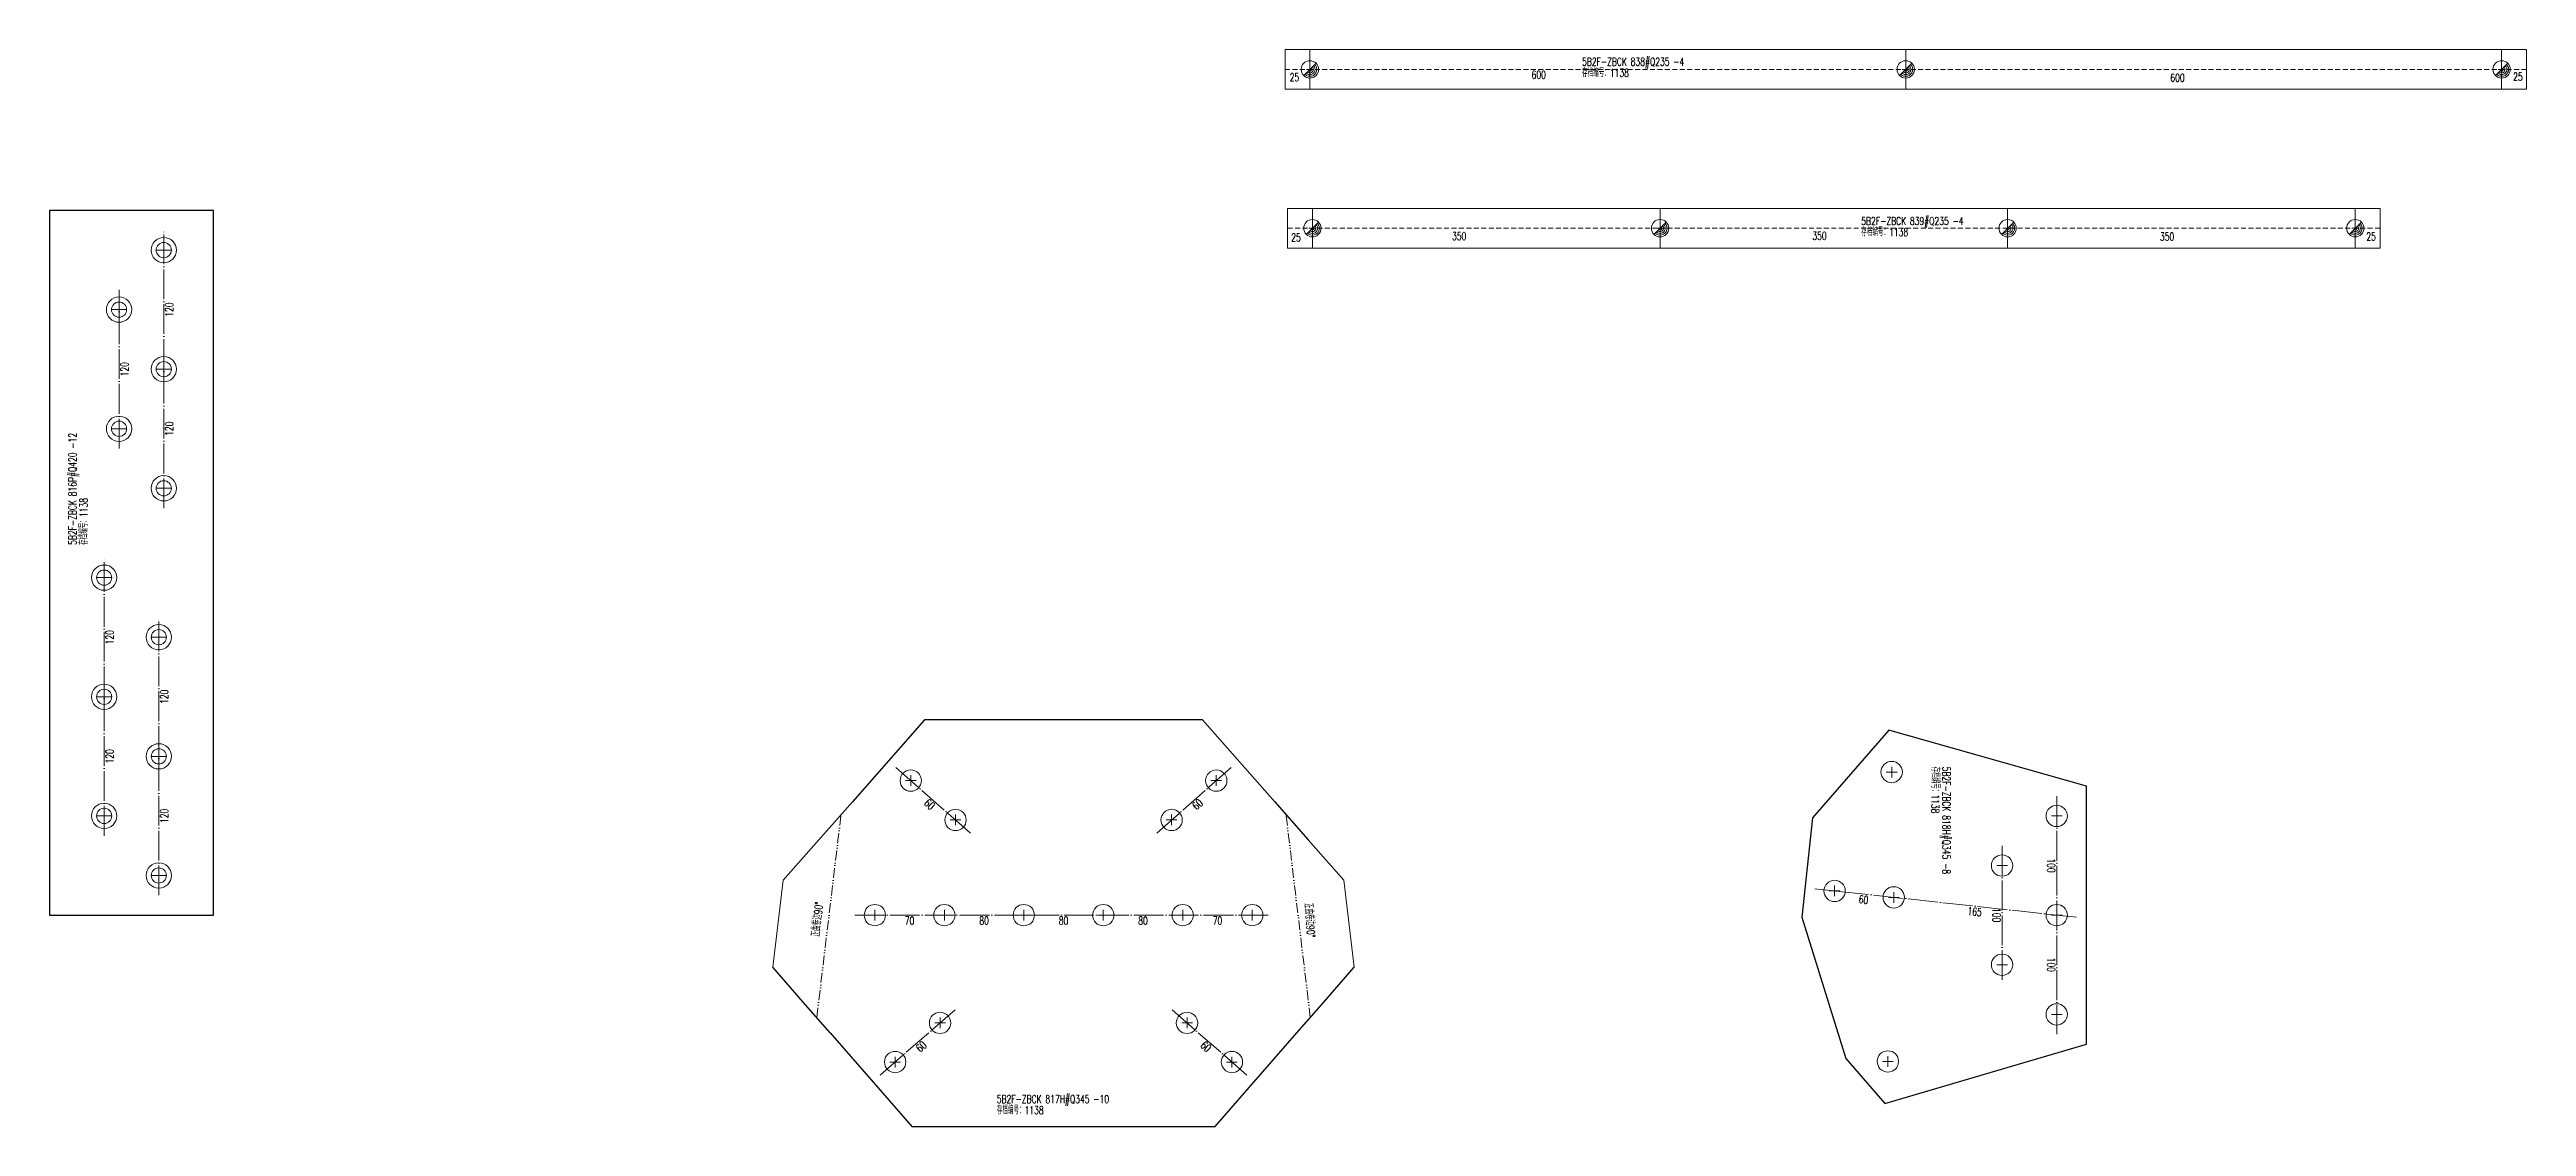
# Model space of a CAD drawing. Header units: millimetres. Extents: x -164 to 144402, y -33030 to 11430.
# Drawn here: x 131979 to 134473, y -15292 to -14208 of the extents above; entities that cross this region are included whole.
import ezdxf
from ezdxf.enums import TextEntityAlignment as Align

# ---------------------------------------------------------------- set-up
doc = ezdxf.new("R2010")
doc.units = ezdxf.units.MM
doc.header["$LTSCALE"] = 20
for name, pattern in [('DASHDOT2X', [1.75, 1.5, -0.125, 0, -0.125]), ('DIVIDE', [0.875, 0.5, -0.125, 0, -0.125, 0, -0.125]), ('HIDDEN', [0.375, 0.25, -0.125])]:
    doc.linetypes.add(name, pattern=pattern)
for name, color, linetype, lineweight in [('1', 7, 'Continuous', 25), ('11', 3, 'Continuous', 13), ('12', 7, 'Continuous', 13), ('5', 1, 'Continuous', 13), ('7', 2, 'DASHDOT2X', 13), ('8', 3, 'DIVIDE', 13)]:
    doc.layers.add(name, color=color, linetype=linetype, lineweight=lineweight)
doc.styles.get("Standard").update_dxf_attribs({"font": 'simplex', "width": 0.7, "bigfont": 'gbhzfs.shx'})

msp = doc.modelspace()

# ---------------------------------------------------------------- texts
at = {"layer": '11', "width": 0.7}
for s, p in [('25', (133232.516, -14231.465)), ('600', (133478.474, -14228.962)), ('600', (134121.643, -14231.922)), ('25', (134464.449, -14230.806)), ('25', (133234.059, -14392.827)), ('350', (133398.417, -14391.526)), ('350', (133761.156, -14391.222)), ('350', (134111.174, -14391.997)), ('25', (134316.544, -14391.874)), ('70', (132845, -15081.057)), ('80', (132920, -15081.057)), ('80', (133000, -15081.057)), ('80', (133080, -15081.057)), ('70', (133155, -15081.057))]:
    msp.add_text(s, height=8, dxfattribs=at).set_placement(p, align=Align.TOP_CENTER)
for s, rotation, p in [('120', 90, (132095.5, -14469.557)), ('120', 90, (132050.5, -14529.557)), ('120', 90, (132095.5, -14589.557)), ('120', 90, (132035.5, -14799.557)), ('120', 90, (132090.5, -14859.557)), ('120', 90, (132035.5, -14919.557)), ('60', 318.605769, (132867.728, -14964.966)), ('60', 41.394842, (133132.288, -14964.95)), ('120', 90, (132090.5, -14979.557)), ('100', 270, (133998.5, -15029.557)), ('60', 353.760006, (133805.992, -15059.853)), ('165', 353.760006, (133917.826, -15072.081)), ('100', 270, (133943.5, -15079.557)), ('100', 270, (133998.5, -15129.557)), ('60', 41.111397, (132854.053, -15208.916)), ('60', 318.889027, (133145.934, -15208.903))]:
    msp.add_text(s, height=8, rotation=rotation, dxfattribs=at).set_placement(p, align=Align.TOP_CENTER)
at = {"layer": '12', "width": 0.7}
for s, rotation, p in [('5B2F-ZBCK 838#Q235 -4 ', 0.002592, (133522.104, -14226.203)), ('存档编号：1138 ', 0.002592, (133522.105, -14237.403)), ('存档编号：1138 ', 0.002592, (133803.238, -14397.851)), ('5B2F-ZBCK 839#Q235 -4 ', 0.002592, (133803.237, -14386.651)), ('5B2F-ZBCK 816P#Q420 -12 ', 90, (132008.517, -14706.547)), ('存档编号：1138 ', 90, (132019.717, -14706.547)), ('存档编号：1138 ', 270, (133871.395, -14929.917)), ('5B2F-ZBCK 818H#Q345 -8 ', 270, (133882.595, -14929.917)), ('5B2F-ZBCK 817H#Q345 -10 ', 0.002592, (132932.793, -15271.24)), ('存档编号：1138 ', 0.002592, (132932.793, -15282.44))]:
    msp.add_text(s, height=8, rotation=rotation, dxfattribs=at).set_placement(p, align=Align.BOTTOM_LEFT)
for rotation, p in [(84.556011, (132758.644, -15084.28)), (275.443989, (133241.471, -15085.336))]:
    msp.add_text('正曲卷边90°', height=8, rotation=rotation, dxfattribs=at).set_placement(p, align=Align.BOTTOM_CENTER)

# ---------------------------------------------------------------- blocks, each defined once
blk = doc.blocks.new('M24')
for p, q in [((-0.6, 0), (0.6, 0)), ((0, -0.6), (0, 0.6))]:
    blk.add_line(p, q)
for radius in [1, 0.6]:
    blk.add_circle((0, 0), radius)
blk = doc.blocks.new('M20')
for p, q in [((-0.5, 0), (0.5, 0)), ((0, -0.5), (0, 0.5))]:
    blk.add_line(p, q)
blk.add_circle((0, 0), 1)
blk = doc.blocks.new('M16')
for p, q in [((-0.71, -0.71), (0.71, 0.71)), ((-0.4, 0), (0.4, 0)), ((0, 0.4), (0, -0.4))]:
    blk.add_line(p, q)
blk.add_circle((0, 0), 1)
for radius in [0.8, 0.6, 0.4, 0.2]:
    blk.add_arc((0, 0), radius, 225, 45)

# ---------------------------------------------------------------- linework, layer by layer
at = {"layer": '1'}
for p, q in [((132144, -14369.557), (131979, -14369.557)), ((131979, -14369.557), (131979, -15079.557)), ((132144, -15079.557), (132144, -14369.557)), ((132860.077, -14882.908), (132787.341, -14965.426)), ((133139.938, -14882.891), (132860.077, -14882.908)), ((133212.675, -14965.41), (133139.938, -14882.891)), ((133830.848, -14893.043), (133754.219, -14981.344)), ((134030, -14949.557), (133830.848, -14893.043)), ((134030, -15209.557), (134030, -14949.557)), ((132787.341, -14965.426), (132753.546, -15003.766)), ((133212.675, -14965.41), (133246.464, -15003.743)), ((133754.219, -14981.344), (133743.25, -15081.662)), ((132753.546, -15003.766), (132717.728, -15044.401)), ((133246.464, -15003.743), (133282.285, -15044.381)), ((131979, -15079.557), (132144, -15079.557)), ((133743.25, -15081.662), (133787.675, -15223.927)), ((132737.956, -15167.136), (132707.268, -15131.971)), ((133262.034, -15167.119), (133292.742, -15131.931)), ((132765.122, -15198.264), (132737.956, -15167.136)), ((133234.865, -15198.251), (133262.034, -15167.119)), ((132765.122, -15198.264), (132847.313, -15292.443)), ((133152.675, -15292.43), (133234.865, -15198.251)), ((133826.978, -15269.262), (134030, -15209.557)), ((133787.675, -15223.927), (133826.978, -15269.262)), ((132847.313, -15292.443), (133152.675, -15292.43))]:
    msp.add_line(p, q, dxfattribs=at)
at = {"layer": '12'}
for p, q in [((133223.018, -14207.5), (133223.018, -14247.5)), ((134473.018, -14207.5), (133223.018, -14207.5)), ((133248.018, -14207.5), (133248.018, -14247.5)), ((133848.018, -14207.5), (133848.018, -14247.5)), ((134448.018, -14207.5), (134448.018, -14247.5)), ((134473.018, -14247.5), (134473.018, -14207.5)), ((133223.018, -14247.5), (134473.018, -14247.5)), ((133225.614, -14367.5), (133225.614, -14407.5)), ((134325.614, -14367.5), (133225.614, -14367.5)), ((133250.614, -14367.5), (133250.614, -14407.5)), ((133600.614, -14367.5), (133600.614, -14407.5)), ((133950.614, -14367.5), (133950.614, -14407.5)), ((134300.614, -14367.5), (134300.614, -14407.5)), ((134325.614, -14407.5), (134325.614, -14367.5)), ((133225.614, -14407.5), (134325.614, -14407.5))]:
    msp.add_line(p, q, dxfattribs=at)
at = {"layer": '12', "color": 3, "linetype": 'HIDDEN'}
for p, q in [((133223.018, -14227.5), (134473.018, -14227.5)), ((134325.614, -14387.5), (133225.614, -14387.5))]:
    msp.add_line(p, q, dxfattribs=at)
at = {"layer": '7'}
for p, q in [((132094, -14669.557), (132094, -14389.557)), ((132049, -14609.557), (132049, -14449.557)), ((132034, -14999.557), (132034, -14719.557)), ((132089, -15059.557), (132089, -14779.557)), ((132906.228, -14996.903), (132831.211, -14930.779)), ((133093.787, -14996.887), (133168.804, -14930.763)), ((134000, -14959.557), (134000, -15199.557)), ((133945, -15009.557), (133945, -15149.557)), ((134019.882, -15081.731), (133756.452, -15052.927)), ((132790, -15079.557), (133210, -15079.557)), ((132890.739, -15174.91), (132815.396, -15240.662)), ((133109.248, -15174.897), (133184.592, -15240.649))]:
    msp.add_line(p, q, dxfattribs=at)
at = {"layer": '8'}
for p, q in [((132751.566, -15182.685), (132775.979, -14978.299)), ((133248.449, -15182.685), (133224.036, -14978.299))]:
    msp.add_line(p, q, dxfattribs=at)
at = {"layer": '8', "color": 0, "linetype": 'ByBlock'}
for p, q in [((132707.268, -15131.971), (132717.73, -15044.381)), ((133292.742, -15131.931), (133282.285, -15044.381))]:
    msp.add_line(p, q, dxfattribs=at)

# ---------------------------------------------------------------- block references
at = {"layer": '5'}
for name, p, xscale, yscale, zscale in [('M16', (133248.018, -14227.5), 8.75, 8.75, 8.75), ('M16', (133848.018, -14227.5), 8.75, 8.75, 8.75), ('M16', (134448.018, -14227.5), 8.75, 8.75, 8.75), ('M16', (133250.614, -14387.5), 8.75, 8.75, 8.75), ('M16', (133600.614, -14387.5), 8.75, 8.75, 8.75), ('M16', (133950.614, -14387.5), 8.75, 8.75, 8.75), ('M16', (134300.614, -14387.5), 8.75, 8.75, 8.75), ('M24', (132094, -14409.557), 12.75, 12.75, 12.75), ('M24', (132049, -14469.557), 12.75, 12.75, 12.75), ('M24', (132094, -14529.557), 12.75, 12.75, 12.75), ('M24', (132049, -14589.557), 12.75, 12.75, 12.75), ('M24', (132094, -14649.557), 12.75, 12.75, 12.75), ('M24', (132034, -14739.557), 12.75, 12.75, 12.75), ('M24', (132089, -14799.557), 12.75, 12.75, 12.75), ('M24', (132034, -14859.557), 12.75, 12.75, 12.75), ('M24', (132089, -14919.557), 12.75, 12.75, 12.75), ('M20', (132846.214, -14944.004), 10.75, 10.75, 10.75), ('M20', (133153.801, -14943.988), 10.75, 10.75, 10.75), ('M20', (133833.843, -14935.363), 10.75, 10.75, 10.75), ('M24', (132034, -14979.557), 12.75, 12.75, 12.75), ('M20', (132891.225, -14983.678), 10.75, 10.75, 10.75), ('M20', (133108.791, -14983.662), 10.75, 10.75, 10.75), ('M20', (134000, -14979.557), 10.75, 10.75, 10.75), ('M24', (132089, -15039.557), 12.75, 12.75, 12.75), ('M20', (133945, -15029.557), 10.75, 10.75, 10.75), ('M20', (133776.333, -15055.101), 10.75, 10.75, 10.75), ('M20', (133835.978, -15061.623), 10.75, 10.75, 10.75), ('M20', (132810, -15079.557), 10.75, 10.75, 10.75), ('M20', (132880, -15079.557), 10.75, 10.75, 10.75), ('M20', (132960, -15079.557), 10.75, 10.75, 10.75), ('M20', (133040, -15079.557), 10.75, 10.75, 10.75), ('M20', (133120, -15079.557), 10.75, 10.75, 10.75), ('M20', (133190, -15079.557), 10.75, 10.75, 10.75), ('M20', (134000, -15079.557), 10.75, 10.75, 10.75), ('M20', (133945, -15129.557), 10.75, 10.75, 10.75), ('M20', (132875.67, -15188.06), 10.75, 10.75, 10.75), ('M20', (133124.317, -15188.047), 10.75, 10.75, 10.75), ('M20', (134000, -15179.557), 10.75, 10.75, 10.75), ('M20', (132830.464, -15227.512), 10.75, 10.75, 10.75), ('M20', (133169.523, -15227.498), 10.75, 10.75, 10.75), ('M20', (133829.994, -15226.943), 10.75, 10.75, 10.75)]:
    msp.add_blockref(name, p, dxfattribs=dict(at, xscale=xscale, yscale=yscale, zscale=zscale))

msp.set_redraw_order([(e.dxf.handle, doc.entitydb.next_handle()) for e in msp.query("TEXT MTEXT ATTDEF DIMENSION ARC_DIMENSION")])  # texts and dimensions are drawn at this point

doc.saveas('drawing.dxf')
